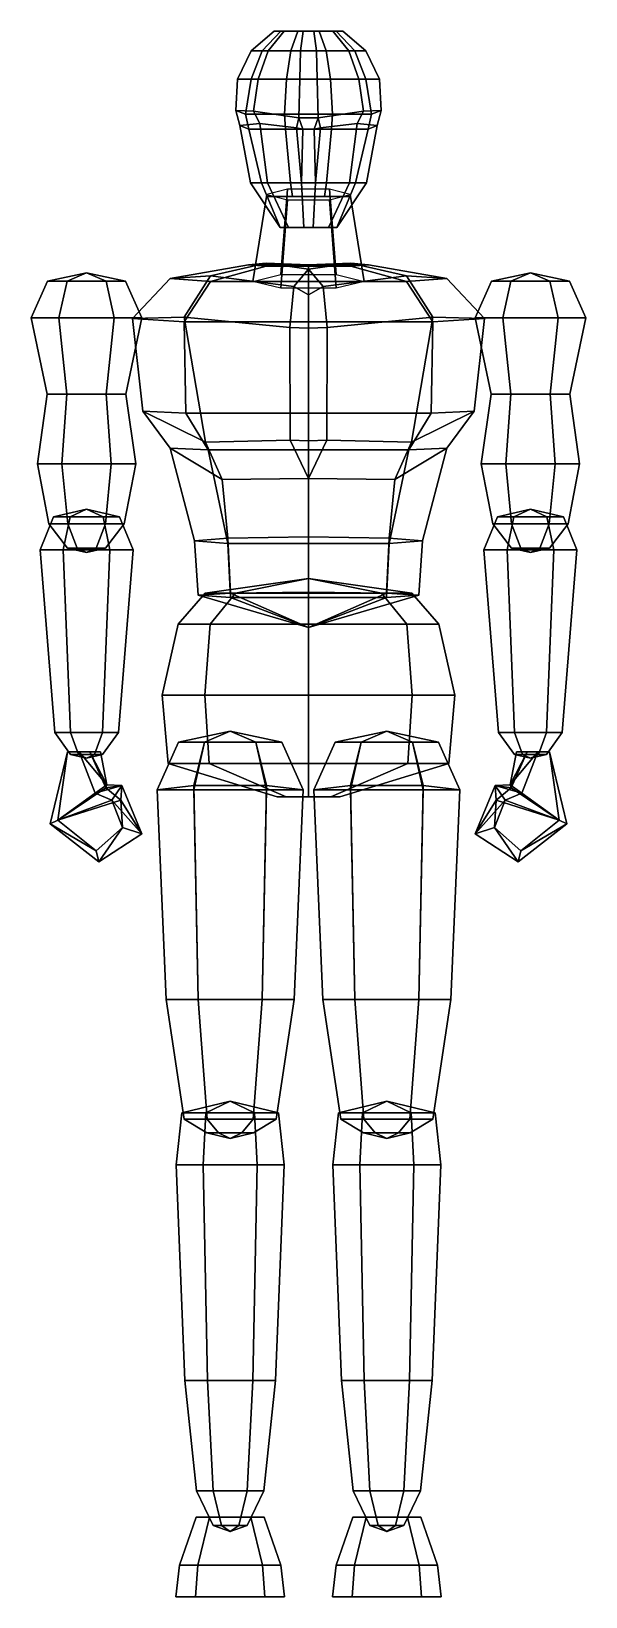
# Model space of a CAD drawing. Header units: metres. Extents: x -4.1 to 4.1, y -15.2 to 7.8.
import ezdxf

# ---------------------------------------------------------------- set-up
doc = ezdxf.new("R2010")
doc.units = ezdxf.units.M

msp = doc.modelspace()

# ---------------------------------------------------------------- linework, layer by layer
at = {"layer": 'Combined_Polyset_3'}
for points in [[(3.067669, -2.784787, 0.214142), (2.975338, -3.270659, 0.128485), (3.380209, -2.784787, -0.570153)], [(3.223172, -2.784787, 0.570153), (2.975338, -3.270659, 0.128485), (3.067669, -2.784787, 0.214142)], [(2.989149, -3.314965, 0.570153), (2.975338, -3.270659, 0.128485), (3.223172, -2.784787, 0.570153)], [(3.380209, -2.784787, -0.570153), (2.975338, -3.270659, 0.128485), (3.145138, -3.397065, -0.570153)], [(3.223172, -2.784787, 0.570153), (3.552229, -2.784787, 0.570153), (3.695463, -3.791253, 0.570153), (2.989149, -3.314965, 0.570153)], [(3.145138, -3.397065, -0.570153), (3.695463, -3.791253, -0.570153), (3.552229, -2.784787, -0.570153), (3.380209, -2.784787, -0.570153)], [(3.810403, -3.845945), (3.552229, -2.784787, -0.570153), (3.695463, -3.791253, -0.570153)], [(3.552229, -2.784787, -0.570153), (3.810403, -3.845945), (3.552229, -2.784787)], [(3.695463, -3.791253, 0.570153), (3.552229, -2.784787, 0.570153), (3.810403, -3.845945)], [(3.552229, -2.784787), (3.810403, -3.845945), (3.552229, -2.784787, 0.570153)], [(2.752792, -3.283774), (2.45505, -3.992519), (2.898109, -3.498805, -0.570153)], [(2.766749, -3.498805, 0.570153), (2.45505, -3.992519), (2.752792, -3.283774)], [(2.989149, -3.314965, 0.570153), (2.752792, -3.283774), (2.975338, -3.270659, 0.128485)], [(2.975338, -3.270659, 0.128485), (2.752792, -3.283774), (3.145138, -3.397065, -0.570153)], [(2.766749, -3.498805, 0.570153), (2.752792, -3.283774), (2.989149, -3.314965, 0.570153)], [(3.145138, -3.397065, -0.570153), (2.752792, -3.283774), (2.898109, -3.498805, -0.570153)], [(2.989149, -3.314965, 0.570153), (3.695463, -3.791253, 0.570153), (2.766749, -3.498805, 0.570153)], [(2.898109, -3.498805, -0.570153), (3.695463, -3.791253, -0.570153), (3.145138, -3.397065, -0.570153)], [(2.898109, -3.498805, -0.570153), (2.45505, -3.992519), (2.74047, -3.903032, -0.570153)], [(2.74047, -3.903032, 0.570153), (2.45505, -3.992519), (2.766749, -3.498805, 0.570153)], [(2.766749, -3.498805, 0.570153), (3.695463, -3.791253, 0.570153), (3.131837, -4.246665, 0.570153), (2.74047, -3.903032, 0.570153)], [(2.74047, -3.903032, -0.570153), (3.131837, -4.246665, -0.570153), (3.695463, -3.791253, -0.570153), (2.898109, -3.498805, -0.570153)], [(2.45505, -3.992519), (3.093331, -4.405866), (2.74047, -3.903032, -0.570153)], [(2.74047, -3.903032, 0.570153), (3.093331, -4.405866), (2.45505, -3.992519)], [(2.74047, -3.903032, -0.570153), (3.093331, -4.405866), (3.131837, -4.246665, -0.570153)], [(3.131837, -4.246665, 0.570153), (3.093331, -4.405866), (2.74047, -3.903032, 0.570153)], [(3.093331, -4.405866), (3.810403, -3.845945), (3.131837, -4.246665, -0.570153)], [(3.131837, -4.246665, 0.570153), (3.810403, -3.845945), (3.093331, -4.405866)], [(3.695463, -3.791253, 0.570153), (3.810403, -3.845945), (3.131837, -4.246665, 0.570153)], [(3.131837, -4.246665, -0.570153), (3.810403, -3.845945), (3.695463, -3.791253, -0.570153)]]:
    msp.add_3dface(points, dxfattribs=at)
at = {"layer": 'Combined_Polyset_5'}
for points in [[(-0.357317, 7.831259, 0.550503), (-0.596667, 7.543066, 0.752311), (-0.843616, 7.543066, 0.287052), (-0.505203, 7.831259, 0.237625)], [(-0.505203, 7.831259, 0.237625), (-0.843616, 7.543066, 0.287052), (-0.682499, 7.543066, -0.514927), (-0.408718, 7.831259, -0.301691)], [(-0.408718, 7.831259, -0.301691), (-0.682499, 7.543066, -0.514927), (-0.260692, 7.543066, -0.838714), (-0.156116, 7.831259, -0.519431)], [(-0.080975, 7.831259, 0.80308), (-0.119725, 7.543066, 1.127901), (-0.596667, 7.543066, 0.752311), (-0.357317, 7.831259, 0.550503)], [(-0.505203, 7.831259, 0.237625), (0.505203, 7.831259, 0.237625), (0.357317, 7.831259, 0.550503), (-0.357317, 7.831259, 0.550503)], [(-0.408718, 7.831259, -0.301691), (0.408718, 7.831259, -0.301691), (0.505203, 7.831259, 0.237625), (-0.505203, 7.831259, 0.237625)], [(-0.408718, 7.831259, -0.301691), (-0.156116, 7.831259, -0.519431), (0.156116, 7.831259, -0.519431), (0.408718, 7.831259, -0.301691)], [(-0.357317, 7.831259, 0.550503), (0.357317, 7.831259, 0.550503), (0.080975, 7.831259, 0.80308), (-0.080975, 7.831259, 0.80308)], [(-0.156116, 7.831259, -0.519431), (-0.260692, 7.543066, -0.838714), (0.260692, 7.543066, -0.838714), (0.156116, 7.831259, -0.519431)], [(0.080975, 7.831259, 0.80308), (0.119725, 7.543066, 1.127901), (-0.119725, 7.543066, 1.127901), (-0.080975, 7.831259, 0.80308)], [(0.357317, 7.831259, 0.550503), (0.596667, 7.543066, 0.752311), (0.119725, 7.543066, 1.127901), (0.080975, 7.831259, 0.80308)], [(0.156116, 7.831259, -0.519431), (0.260692, 7.543066, -0.838714), (0.682499, 7.543066, -0.514927), (0.408718, 7.831259, -0.301691)], [(0.505203, 7.831259, 0.237625), (0.843616, 7.543066, 0.287052), (0.596667, 7.543066, 0.752311), (0.357317, 7.831259, 0.550503)], [(0.408718, 7.831259, -0.301691), (0.682499, 7.543066, -0.514927), (0.843616, 7.543066, 0.287052), (0.505203, 7.831259, 0.237625)], [(-0.596667, 7.543066, 0.752311), (-0.740268, 7.128165, 0.867774), (-1.04665, 7.128165, 0.320944), (-0.843616, 7.543066, 0.287052)], [(-0.843616, 7.543066, 0.287052), (-1.04665, 7.128165, 0.320944), (-0.846757, 7.128165, -0.621641), (-0.682499, 7.543066, -0.514927)], [(-0.682499, 7.543066, -0.514927), (-0.846757, 7.128165, -0.621641), (-0.323433, 7.128165, -1.002196), (-0.260692, 7.543066, -0.838714)], [(-0.119725, 7.543066, 1.127901), (-0.128285, 7.128165, 1.309214), (-0.740268, 7.128165, 0.867774), (-0.596667, 7.543066, 0.752311)], [(-0.260692, 7.543066, -0.838714), (-0.323433, 7.128165, -1.002196), (0.323433, 7.128165, -1.002196), (0.260692, 7.543066, -0.838714)], [(0.119725, 7.543066, 1.127901), (0.128285, 7.128165, 1.309214), (-0.128285, 7.128165, 1.309214), (-0.119725, 7.543066, 1.127901)], [(0.596667, 7.543066, 0.752311), (0.740268, 7.128165, 0.867774), (0.128285, 7.128165, 1.309214), (0.119725, 7.543066, 1.127901)], [(0.260692, 7.543066, -0.838714), (0.323433, 7.128165, -1.002196), (0.846757, 7.128165, -0.621641), (0.682499, 7.543066, -0.514927)], [(0.843616, 7.543066, 0.287052), (1.04665, 7.128165, 0.320944), (0.740268, 7.128165, 0.867774), (0.596667, 7.543066, 0.752311)], [(0.682499, 7.543066, -0.514927), (0.846757, 7.128165, -0.621641), (1.04665, 7.128165, 0.320944), (0.843616, 7.543066, 0.287052)], [(-0.740268, 7.128165, 0.867774), (-0.810905, 6.652406, 0.867774), (-1.072979, 6.664079, 0.320944), (-1.04665, 7.128165, 0.320944)], [(-1.04665, 7.128165, 0.320944), (-1.072979, 6.664079, 0.320944), (-0.927555, 6.61064, -0.621641), (-0.846757, 7.128165, -0.621641)], [(-0.846757, 7.128165, -0.621641), (-0.927555, 6.61064, -0.621641), (-0.354295, 6.61064, -1.002196), (-0.323433, 7.128165, -1.002196)], [(-0.128285, 7.128165, 1.309214), (-0.140526, 6.554951, 1.309214), (-0.810905, 6.652406, 0.867774), (-0.740268, 7.128165, 0.867774)], [(-0.323433, 7.128165, -1.002196), (-0.354295, 6.61064, -1.002196), (0.354295, 6.61064, -1.002196), (0.323433, 7.128165, -1.002196)], [(0.128285, 7.128165, 1.309214), (0.140526, 6.554951, 1.309214), (-0.140526, 6.554951, 1.309214), (-0.128285, 7.128165, 1.309214)], [(0.740268, 7.128165, 0.867774), (0.810905, 6.652406, 0.867774), (0.140526, 6.554951, 1.309214), (0.128285, 7.128165, 1.309214)], [(0.323433, 7.128165, -1.002196), (0.354295, 6.61064, -1.002196), (0.927555, 6.61064, -0.621641), (0.846757, 7.128165, -0.621641)], [(1.04665, 7.128165, 0.320944), (1.072979, 6.664079, 0.320944), (0.810905, 6.652406, 0.867774), (0.740268, 7.128165, 0.867774)], [(0.846757, 7.128165, -0.621641), (0.927555, 6.61064, -0.621641), (1.072979, 6.664079, 0.320944), (1.04665, 7.128165, 0.320944)], [(-0.810905, 6.652406, 0.867774), (-0.717733, 6.474648, 0.785706), (-1.014788, 6.444555, 0.301706), (-1.072979, 6.664079, 0.320944)], [(-1.072979, 6.664079, 0.320944), (-1.014788, 6.444555, 0.301706), (-0.882163, 6.391116, -0.621289), (-0.927555, 6.61064, -0.621641)], [(-0.717733, 6.474648, 0.785706), (-0.604353, 5.600919, 0.785706), (-0.854483, 5.600919, 0.301706), (-1.014788, 6.444555, 0.301706)], [(-0.927555, 6.61064, -0.621641), (-0.882163, 6.391116, -0.621289), (-0.336956, 6.391116, -0.898533), (-0.354295, 6.61064, -1.002196)], [(-0.140526, 6.554951, 1.309214), (-0.179148, 6.40966, 1.162), (-0.717733, 6.474648, 0.785706), (-0.810905, 6.652406, 0.867774)], [(-0.179148, 6.40966, 1.162), (-0.104732, 5.600919, 1.176426), (-0.604353, 5.600919, 0.785706), (-0.717733, 6.474648, 0.785706)], [(-0.354295, 6.61064, -1.002196), (-0.336956, 6.391116, -0.898533), (0.336956, 6.391116, -0.898533), (0.354295, 6.61064, -1.002196)], [(-0.140526, 6.554951, 1.309214), (-0.081133, 6.391116, 1.31893), (-0.179148, 6.40966, 1.162)], [(0.140526, 6.554951, 1.309214), (0.081133, 6.391116, 1.31893), (-0.081133, 6.391116, 1.31893), (-0.140526, 6.554951, 1.309214)], [(0.179151, 6.409675, 1.162007), (0.081133, 6.391116, 1.31893), (0.140526, 6.554951, 1.309214)], [(0.179151, 6.409675, 1.162007), (0.717733, 6.474648, 0.785706), (0.604353, 5.600919, 0.785706), (0.104732, 5.600919, 1.176426)], [(0.810905, 6.652406, 0.867774), (0.717733, 6.474648, 0.785706), (0.179151, 6.409675, 1.162007), (0.140526, 6.554951, 1.309214)], [(0.354295, 6.61064, -1.002196), (0.336956, 6.391116, -0.898533), (0.882163, 6.391116, -0.621289), (0.927555, 6.61064, -0.621641)], [(1.014788, 6.444555, 0.301706), (0.854483, 5.600919, 0.301706), (0.604353, 5.600919, 0.785706), (0.717733, 6.474648, 0.785706)], [(1.072979, 6.664079, 0.320944), (1.014788, 6.444555, 0.301706), (0.717733, 6.474648, 0.785706), (0.810905, 6.652406, 0.867774)], [(0.927555, 6.61064, -0.621641), (0.882163, 6.391116, -0.621289), (1.014788, 6.444555, 0.301706), (1.072979, 6.664079, 0.320944)], [(-1.014788, 6.444555, 0.301706), (-0.854483, 5.600919, 0.301706), (-0.691291, 5.600919, -0.423268), (-0.882163, 6.391116, -0.621289)], [(-0.882163, 6.391116, -0.621289), (-0.691291, 5.600919, -0.423268), (-0.26405, 5.600919, -0.629656), (-0.336956, 6.391116, -0.898533)], [(-0.336956, 6.391116, -0.898533), (-0.26405, 5.600919, -0.629656), (0.26405, 5.600919, -0.629656), (0.336956, 6.391116, -0.898533)], [(-0.179148, 6.40966, 1.162), (-0.081133, 6.391116, 1.31893), (-0.104732, 5.600919, 1.176426)], [(-0.104732, 5.600919, 1.62175), (-0.104732, 5.600919, 1.176426), (-0.081133, 6.391116, 1.31893)], [(-0.104732, 5.600919, 1.62175), (-0.081133, 6.391116, 1.31893), (0.081133, 6.391116, 1.31893), (0.104732, 5.600919, 1.62175)], [(0.179151, 6.409675, 1.162007), (0.104732, 5.600919, 1.176426), (0.081133, 6.391116, 1.31893)], [(0.104732, 5.600919, 1.176426), (0.104732, 5.600919, 1.62175), (0.081133, 6.391116, 1.31893)], [(0.336956, 6.391116, -0.898533), (0.26405, 5.600919, -0.629656), (0.691291, 5.600919, -0.423268), (0.882163, 6.391116, -0.621289)], [(0.882163, 6.391116, -0.621289), (0.691291, 5.600919, -0.423268), (0.854483, 5.600919, 0.301706), (1.014788, 6.444555, 0.301706)], [(-0.604353, 5.600919, 0.785706), (-0.296139, 4.94077, 0.772899), (-0.418704, 4.94077, 0.305612), (-0.854483, 5.600919, 0.301706)], [(-0.854483, 5.600919, 0.301706), (-0.418704, 4.94077, 0.305612), (-0.611899, 5.397409, -0.35427), (-0.691291, 5.600919, -0.423268)], [(-0.691291, 5.600919, -0.423268), (-0.611899, 5.397409, -0.35427), (-0.233725, 5.397409, -0.503675), (-0.26405, 5.600919, -0.629656)], [(-0.104732, 5.600919, 1.176426), (-0.067111, 4.94077, 1.064113), (-0.296139, 4.94077, 0.772899), (-0.604353, 5.600919, 0.785706)], [(-0.26405, 5.600919, -0.629656), (-0.233725, 5.397409, -0.503675), (0.233725, 5.397409, -0.503675), (0.26405, 5.600919, -0.629656)], [(-0.104732, 5.600919, 1.62175), (0.104732, 5.600919, 1.62175), (0.104732, 5.600919, 1.176426), (-0.104732, 5.600919, 1.176426)], [(0.104732, 5.600919, 1.176426), (0.067111, 4.94077, 1.064113), (-0.067111, 4.94077, 1.064113), (-0.104732, 5.600919, 1.176426)], [(0.604353, 5.600919, 0.785706), (0.296139, 4.94077, 0.772899), (0.067111, 4.94077, 1.064113), (0.104732, 5.600919, 1.176426)], [(0.26405, 5.600919, -0.629656), (0.233725, 5.397409, -0.503675), (0.611899, 5.397409, -0.35427), (0.691291, 5.600919, -0.423268)], [(0.854483, 5.600919, 0.301706), (0.418704, 4.94077, 0.305612), (0.296139, 4.94077, 0.772899), (0.604353, 5.600919, 0.785706)], [(0.691291, 5.600919, -0.423268), (0.611899, 5.397409, -0.35427), (0.418704, 4.94077, 0.305612), (0.854483, 5.600919, 0.301706)], [(-0.418704, 4.94077, 0.305612), (0.418704, 4.94077, 0.305612), (0.611899, 5.397409, -0.35427), (-0.611899, 5.397409, -0.35427)], [(-0.611899, 5.397409, -0.35427), (0.611899, 5.397409, -0.35427), (0.233725, 5.397409, -0.503675), (-0.233725, 5.397409, -0.503675)], [(-0.296139, 4.94077, 0.772899), (0.296139, 4.94077, 0.772899), (0.418704, 4.94077, 0.305612), (-0.418704, 4.94077, 0.305612)], [(-0.067111, 4.94077, 1.064113), (0.067111, 4.94077, 1.064113), (0.296139, 4.94077, 0.772899), (-0.296139, 4.94077, 0.772899)]]:
    msp.add_3dface(points, dxfattribs=at)
at = {"layer": 'Combined_Polyset_6'}
for points in [[(-3.695434, -3.791253, -0.570153), (-3.5522, -2.784787, -0.570153), (-3.810374, -3.845945)], [(-3.5522, -2.784787), (-3.810374, -3.845945), (-3.5522, -2.784787, -0.570153)], [(-3.810374, -3.845945), (-3.5522, -2.784787, 0.570153), (-3.695434, -3.791253, 0.570153)], [(-3.5522, -2.784787, 0.570153), (-3.810374, -3.845945), (-3.5522, -2.784787)], [(-2.98912, -3.314965, 0.570153), (-3.695434, -3.791253, 0.570153), (-3.5522, -2.784787, 0.570153), (-3.223143, -2.784787, 0.570153)], [(-3.38018, -2.784787, -0.570153), (-3.5522, -2.784787, -0.570153), (-3.695434, -3.791253, -0.570153), (-3.145109, -3.397065, -0.570153)], [(-3.38018, -2.784787, -0.570153), (-2.975309, -3.270659, 0.128485), (-3.067639, -2.784787, 0.214142)], [(-3.145109, -3.397065, -0.570153), (-2.975309, -3.270659, 0.128485), (-3.38018, -2.784787, -0.570153)], [(-3.067639, -2.784787, 0.214142), (-2.975309, -3.270659, 0.128485), (-3.223143, -2.784787, 0.570153)], [(-3.223143, -2.784787, 0.570153), (-2.975309, -3.270659, 0.128485), (-2.98912, -3.314965, 0.570153)], [(-2.76672, -3.498805, 0.570153), (-3.695434, -3.791253, 0.570153), (-2.98912, -3.314965, 0.570153)], [(-3.145109, -3.397065, -0.570153), (-3.695434, -3.791253, -0.570153), (-2.89808, -3.498805, -0.570153)], [(-3.145109, -3.397065, -0.570153), (-2.752763, -3.283774), (-2.975309, -3.270659, 0.128485)], [(-2.89808, -3.498805, -0.570153), (-2.752763, -3.283774), (-3.145109, -3.397065, -0.570153)], [(-2.975309, -3.270659, 0.128485), (-2.752763, -3.283774), (-2.98912, -3.314965, 0.570153)], [(-2.98912, -3.314965, 0.570153), (-2.752763, -3.283774), (-2.76672, -3.498805, 0.570153)], [(-2.89808, -3.498805, -0.570153), (-2.455022, -3.992519), (-2.752763, -3.283774)], [(-2.752763, -3.283774), (-2.455022, -3.992519), (-2.76672, -3.498805, 0.570153)], [(-2.740441, -3.903032, 0.570153), (-3.131808, -4.246665, 0.570153), (-3.695434, -3.791253, 0.570153), (-2.76672, -3.498805, 0.570153)], [(-2.89808, -3.498805, -0.570153), (-3.695434, -3.791253, -0.570153), (-3.131808, -4.246665, -0.570153), (-2.740441, -3.903032, -0.570153)], [(-2.740441, -3.903032, -0.570153), (-2.455022, -3.992519), (-2.89808, -3.498805, -0.570153)], [(-2.76672, -3.498805, 0.570153), (-2.455022, -3.992519), (-2.740441, -3.903032, 0.570153)], [(-3.131808, -4.246665, 0.570153), (-3.810374, -3.845945), (-3.695434, -3.791253, 0.570153)], [(-3.695434, -3.791253, -0.570153), (-3.810374, -3.845945), (-3.131808, -4.246665, -0.570153)], [(-3.131808, -4.246665, -0.570153), (-3.810374, -3.845945), (-3.093302, -4.405866)], [(-3.093302, -4.405866), (-3.810374, -3.845945), (-3.131808, -4.246665, 0.570153)], [(-3.131808, -4.246665, -0.570153), (-3.093302, -4.405866), (-2.740441, -3.903032, -0.570153)], [(-2.740441, -3.903032, 0.570153), (-3.093302, -4.405866), (-3.131808, -4.246665, 0.570153)], [(-2.740441, -3.903032, -0.570153), (-3.093302, -4.405866), (-2.455022, -3.992519)], [(-2.455022, -3.992519), (-3.093302, -4.405866), (-2.740441, -3.903032, 0.570153)]]:
    msp.add_3dface(points, dxfattribs=at)
at = {"layer": 'revolve_10'}
for points in [[(1.155005, -2.481818), (0.774837, -2.64082, 0.609552), (0.394669, -2.64082)], [(1.155005, -2.481818), (0.394669, -2.64082), (0.774837, -2.64082, -0.609552)], [(1.155005, -2.481818), (1.535173, -2.64082, 0.609552), (0.774837, -2.64082, 0.609552)], [(1.155005, -2.481818), (0.774837, -2.64082, -0.609552), (1.535173, -2.64082, -0.609552)], [(1.155005, -2.481818), (1.91534, -2.64082), (1.535173, -2.64082, 0.609552)], [(1.155005, -2.481818), (1.535173, -2.64082, -0.609552), (1.91534, -2.64082)], [(0.394669, -2.64082), (0.774837, -2.64082, 0.609552), (0.617366, -3.344669, 0.862036), (0.079728, -3.344669)], [(0.774837, -2.64082, -0.609552), (0.394669, -2.64082), (0.079728, -3.344669), (0.617366, -3.281493, -1.328774)], [(0.774837, -2.64082, 0.609552), (1.535173, -2.64082, 0.609552), (1.692643, -3.344669, 0.862036), (0.617366, -3.344669, 0.862036)], [(1.535173, -2.64082, -0.609552), (0.774837, -2.64082, -0.609552), (0.617366, -3.281493, -1.328774), (1.692643, -3.281493, -1.328774)], [(1.535173, -2.64082, 0.609552), (1.91534, -2.64082), (2.230282, -3.344669), (1.692643, -3.344669, 0.862036)], [(1.91534, -2.64082), (1.535173, -2.64082, -0.609552), (1.692643, -3.281493, -1.328774), (2.230282, -3.344669)], [(0.617366, -3.281493, -1.328774), (0.079728, -3.344669), (0.212503, -6.43517), (0.683754, -6.43517, -1.000927)], [(0.079728, -3.344669), (0.617366, -3.344669, 0.862036), (0.683754, -6.43517, 0.767558), (0.212503, -6.43517)], [(1.692643, -3.281493, -1.328774), (0.617366, -3.281493, -1.328774), (0.683754, -6.43517, -1.000927), (1.626256, -6.43517, -1.000927)], [(0.617366, -3.344669, 0.862036), (1.692643, -3.344669, 0.862036), (1.626256, -6.43517, 0.767558), (0.683754, -6.43517, 0.767558)], [(2.230282, -3.344669), (1.692643, -3.281493, -1.328774), (1.626256, -6.43517, -1.000927), (2.097506, -6.43517)], [(1.692643, -3.344669, 0.862036), (2.230282, -3.344669), (2.097506, -6.43517), (1.626256, -6.43517, 0.767558)], [(0.212503, -6.43517), (0.683754, -6.43517, 0.767558), (0.815325, -8.199119, 0.588343), (0.475644, -8.199119)], [(0.683754, -6.43517, -1.000927), (0.212503, -6.43517), (0.475644, -8.199119), (0.815325, -8.199119, -0.588343)], [(0.683754, -6.43517, 0.767558), (1.626256, -6.43517, 0.767558), (1.494685, -8.199119, 0.588343), (0.815325, -8.199119, 0.588343)], [(1.626256, -6.43517, -1.000927), (0.683754, -6.43517, -1.000927), (0.815325, -8.199119, -0.588343), (1.494685, -8.199119, -0.588343)], [(1.626256, -6.43517, 0.767558), (2.097506, -6.43517), (1.834365, -8.199119), (1.494685, -8.199119, 0.588343)], [(2.097506, -6.43517), (1.626256, -6.43517, -1.000927), (1.494685, -8.199119, -0.588343), (1.834365, -8.199119)], [(0.475644, -8.199119), (0.815325, -8.199119, 0.588343), (0.98351, -8.399025, 0.297038), (0.812015, -8.399025)], [(0.815325, -8.199119, -0.588343), (0.475644, -8.199119), (0.812015, -8.399025), (0.98351, -8.399025, -0.297038)], [(0.815325, -8.199119, 0.588343), (1.494685, -8.199119, 0.588343), (1.3265, -8.399025, 0.297038), (0.98351, -8.399025, 0.297038)], [(1.494685, -8.199119, -0.588343), (0.815325, -8.199119, -0.588343), (0.98351, -8.399025, -0.297038), (1.3265, -8.399025, -0.297038)], [(1.494685, -8.199119, 0.588343), (1.834365, -8.199119), (1.497995, -8.399025), (1.3265, -8.399025, 0.297038)], [(1.834365, -8.199119), (1.494685, -8.199119, -0.588343), (1.3265, -8.399025, -0.297038), (1.497995, -8.399025)], [(0.812015, -8.399025), (0.98351, -8.399025, 0.297038), (1.155005, -8.482314)], [(0.98351, -8.399025, -0.297038), (0.812015, -8.399025), (1.155005, -8.482314)], [(1.3265, -8.399025, -0.297038), (0.98351, -8.399025, -0.297038), (1.155005, -8.482314)], [(0.98351, -8.399025, 0.297038), (1.3265, -8.399025, 0.297038), (1.155005, -8.482314)], [(1.3265, -8.399025, 0.297038), (1.497995, -8.399025), (1.155005, -8.482314)], [(1.497995, -8.399025), (1.3265, -8.399025, -0.297038), (1.155005, -8.482314)]]:
    msp.add_3dface(points, dxfattribs=at)
at = {"layer": 'revolve_13'}
for points in [[(3.272513, 0.787999), (3.029859, 0.678366, 0.42029), (2.787204, 0.678366)], [(3.272513, 0.787999), (2.787204, 0.678366), (3.029859, 0.678366, -0.42029)], [(3.272513, 0.787999), (3.515168, 0.678366, 0.42029), (3.029859, 0.678366, 0.42029)], [(3.272513, 0.787999), (3.029859, 0.678366, -0.42029), (3.515168, 0.678366, -0.42029)], [(3.272513, 0.787999), (3.757823, 0.678366), (3.515168, 0.678366, 0.42029)], [(3.272513, 0.787999), (3.515168, 0.678366, -0.42029), (3.757823, 0.678366)], [(2.787204, 0.678366), (3.029859, 0.678366, 0.42029), (2.929348, 0.193057, 0.59438), (2.586182, 0.193057)], [(3.029859, 0.678366, -0.42029), (2.787204, 0.678366), (2.586182, 0.193057), (2.929348, 0.193057, -0.59438)], [(3.029859, 0.678366, 0.42029), (3.515168, 0.678366, 0.42029), (3.615679, 0.193057, 0.59438), (2.929348, 0.193057, 0.59438)], [(3.515168, 0.678366, -0.42029), (3.029859, 0.678366, -0.42029), (2.929348, 0.193057, -0.59438), (3.615679, 0.193057, -0.59438)], [(3.515168, 0.678366, 0.42029), (3.757823, 0.678366), (3.958845, 0.193057), (3.615679, 0.193057, 0.59438)], [(3.757823, 0.678366), (3.515168, 0.678366, -0.42029), (3.615679, 0.193057, -0.59438), (3.958845, 0.193057)], [(2.586182, 0.193057), (2.929348, 0.193057, 0.59438), (3.038124, -2.500379, 0.405975), (2.803734, -2.500379)], [(2.929348, 0.193057, -0.59438), (2.586182, 0.193057), (2.803734, -2.500379), (3.038124, -2.500379, -0.405975)], [(2.929348, 0.193057, 0.59438), (3.615679, 0.193057, 0.59438), (3.506903, -2.500379, 0.405975), (3.038124, -2.500379, 0.405975)], [(3.615679, 0.193057, -0.59438), (2.929348, 0.193057, -0.59438), (3.038124, -2.500379, -0.405975), (3.506903, -2.500379, -0.405975)], [(3.615679, 0.193057, 0.59438), (3.958845, 0.193057), (3.741293, -2.500379), (3.506903, -2.500379, 0.405975)], [(3.958845, 0.193057), (3.615679, 0.193057, -0.59438), (3.506903, -2.500379, -0.405975), (3.741293, -2.500379)], [(2.803734, -2.500379), (3.038124, -2.500379, 0.405975), (3.154176, -2.82318, 0.204966), (3.03584, -2.82318)], [(3.038124, -2.500379, -0.405975), (2.803734, -2.500379), (3.03584, -2.82318), (3.154176, -2.82318, -0.204966)], [(3.506903, -2.500379, -0.405975), (3.038124, -2.500379, -0.405975), (3.154176, -2.82318, -0.204966), (3.39085, -2.82318, -0.204966)], [(3.038124, -2.500379, 0.405975), (3.506903, -2.500379, 0.405975), (3.39085, -2.82318, 0.204966), (3.154176, -2.82318, 0.204966)], [(3.506903, -2.500379, 0.405975), (3.741293, -2.500379), (3.509187, -2.82318), (3.39085, -2.82318, 0.204966)], [(3.741293, -2.500379), (3.506903, -2.500379, -0.405975), (3.39085, -2.82318, -0.204966), (3.509187, -2.82318)], [(3.03584, -2.82318), (3.154176, -2.82318, 0.204966), (3.272513, -2.880652)], [(3.154176, -2.82318, -0.204966), (3.03584, -2.82318), (3.272513, -2.880652)], [(3.39085, -2.82318, -0.204966), (3.154176, -2.82318, -0.204966), (3.272513, -2.880652)], [(3.154176, -2.82318, 0.204966), (3.39085, -2.82318, 0.204966), (3.272513, -2.880652)], [(3.39085, -2.82318, 0.204966), (3.509187, -2.82318), (3.272513, -2.880652)], [(3.509187, -2.82318), (3.39085, -2.82318, -0.204966), (3.272513, -2.880652)]]:
    msp.add_3dface(points, dxfattribs=at)
at = {"layer": 'revolve_16'}
for points in [[(1.155005, -7.932285), (0.797846, -8.105196, 0.436887), (0.440686, -8.105196)], [(1.155005, -7.932285), (0.440686, -8.105196), (0.797846, -8.105196, -0.436887)], [(1.155005, -7.932285), (1.512164, -8.105196, 0.436887), (0.797846, -8.105196, 0.436887)], [(1.155005, -7.932285), (0.797846, -8.105196, -0.436887), (1.512164, -8.105196, -0.436887)], [(1.155005, -7.932285), (1.869323, -8.105196), (1.512164, -8.105196, 0.436887)], [(1.155005, -7.932285), (1.512164, -8.105196, -0.436887), (1.869323, -8.105196)], [(0.440686, -8.105196), (0.797846, -8.105196, 0.436887), (0.757496, -8.870619, 0.617852), (0.359988, -8.870619)], [(0.797846, -8.105196, -0.436887), (0.440686, -8.105196), (0.359988, -8.870619), (0.757496, -8.870619, -0.801444)], [(0.797846, -8.105196, 0.436887), (1.512164, -8.105196, 0.436887), (1.552513, -8.870619, 0.617852), (0.757496, -8.870619, 0.617852)], [(1.512164, -8.105196, -0.436887), (0.797846, -8.105196, -0.436887), (0.757496, -8.870619, -0.801444), (1.552513, -8.870619, -0.801444)], [(1.512164, -8.105196, 0.436887), (1.869323, -8.105196), (1.950022, -8.870619), (1.552513, -8.870619, 0.617852)], [(1.869323, -8.105196), (1.512164, -8.105196, -0.436887), (1.552513, -8.870619, -0.801444), (1.950022, -8.870619)], [(0.359988, -8.870619), (0.757496, -8.870619, 0.617852), (0.820718, -12.048273, 0.550136), (0.486431, -12.048273)], [(0.757496, -8.870619, -0.801444), (0.359988, -8.870619), (0.486431, -12.048273), (0.820718, -12.048273, -0.641932)], [(0.757496, -8.870619, 0.617852), (1.552513, -8.870619, 0.617852), (1.489292, -12.048273, 0.550136), (0.820718, -12.048273, 0.550136)], [(1.552513, -8.870619, -0.801444), (0.757496, -8.870619, -0.801444), (0.820718, -12.048273, -0.641932), (1.489292, -12.048273, -0.641932)], [(1.552513, -8.870619, 0.617852), (1.950022, -8.870619), (1.823578, -12.048273), (1.489292, -12.048273, 0.550136)], [(1.950022, -8.870619), (1.552513, -8.870619, -0.801444), (1.489292, -12.048273, -0.641932), (1.823578, -12.048273)], [(0.486431, -12.048273), (0.820718, -12.048273, 0.550136), (0.906687, -13.675198, 0.421687), (0.65837, -13.675198)], [(0.820718, -12.048273, -0.641932), (0.486431, -12.048273), (0.65837, -13.675198), (0.906687, -13.675198, -0.421687)], [(0.820718, -12.048273, 0.550136), (1.489292, -12.048273, 0.550136), (1.403322, -13.675198, 0.421687), (0.906687, -13.675198, 0.421687)], [(1.489292, -12.048273, -0.641932), (0.820718, -12.048273, -0.641932), (0.906687, -13.675198, -0.421687), (1.403322, -13.675198, -0.421687)], [(1.489292, -12.048273, 0.550136), (1.823578, -12.048273), (1.651639, -13.675198), (1.403322, -13.675198, 0.421687)], [(1.823578, -12.048273), (1.489292, -12.048273, -0.641932), (1.403322, -13.675198, -0.421687), (1.651639, -13.675198)], [(0.65837, -13.675198), (0.906687, -13.675198, 0.421687), (1.029636, -14.183929, 0.212898), (0.904268, -14.183929)], [(0.906687, -13.675198, -0.421687), (0.65837, -13.675198), (0.904268, -14.183929), (1.029636, -14.183929, -0.212898)], [(0.906687, -13.675198, 0.421687), (1.403322, -13.675198, 0.421687), (1.280373, -14.183929, 0.212898), (1.029636, -14.183929, 0.212898)], [(1.403322, -13.675198, -0.421687), (0.906687, -13.675198, -0.421687), (1.029636, -14.183929, -0.212898), (1.280373, -14.183929, -0.212898)], [(1.403322, -13.675198, 0.421687), (1.651639, -13.675198), (1.405742, -14.183929), (1.280373, -14.183929, 0.212898)], [(1.651639, -13.675198), (1.403322, -13.675198, -0.421687), (1.280373, -14.183929, -0.212898), (1.405742, -14.183929)], [(0.904268, -14.183929), (1.029636, -14.183929, 0.212898), (1.155005, -14.274506)], [(1.029636, -14.183929, -0.212898), (0.904268, -14.183929), (1.155005, -14.274506)], [(1.280373, -14.183929, -0.212898), (1.029636, -14.183929, -0.212898), (1.155005, -14.274506)], [(1.029636, -14.183929, 0.212898), (1.280373, -14.183929, 0.212898), (1.155005, -14.274506)], [(1.280373, -14.183929, 0.212898), (1.405742, -14.183929), (1.155005, -14.274506)], [(1.405742, -14.183929), (1.280373, -14.183929, -0.212898), (1.155005, -14.274506)]]:
    msp.add_3dface(points, dxfattribs=at)
at = {"layer": 'revolve_19'}
for points in [[(-1.521877, -0.44688), (-1.07613, -0.44688, 1.004834), (-1.449124, -0.906773, 1.128293), (-1.920239, -0.906773)], [(-1.07613, -0.44688, -0.684003), (-1.521877, -0.44688), (-1.920239, -0.906773), (-1.449124, -0.906773, -0.985702)], [(0, -0.232992), (-1.07613, -0.44688, 1.004834), (-1.521877, -0.44688)], [(0, -0.232992), (-1.521877, -0.44688), (-1.07613, -0.44688, -0.684003)], [(-1.07613, -0.44688, 1.004834), (1.07613, -0.44688, 1.004834), (1.449124, -0.906773, 1.128293), (-1.449124, -0.906773, 1.128293)], [(0, -0.44688, -0.880215), (-1.07613, -0.44688, -0.684003), (-1.449124, -0.906773, -0.985702), (0, -0.906773, -1.265118)], [(0, -0.232992), (1.07613, -0.44688, 1.004834), (-1.07613, -0.44688, 1.004834)], [(0, -0.232992), (-1.07613, -0.44688, -0.684003), (0, -0.44688, -0.880215)], [(0, -0.232992), (1.521877, -0.44688), (1.07613, -0.44688, 1.004834)], [(0, -0.232992), (0, -0.44688, -0.880215), (1.07613, -0.44688, -0.684003)], [(0, -0.232992), (1.07613, -0.44688, -0.684003), (1.521877, -0.44688)], [(1.07613, -0.44688, -0.684003), (0, -0.44688, -0.880215), (0, -0.906773, -1.265118), (1.449124, -0.906773, -0.985702)], [(1.07613, -0.44688, 1.004834), (1.521877, -0.44688), (1.920239, -0.906773), (1.449124, -0.906773, 1.128293)], [(1.521877, -0.44688), (1.07613, -0.44688, -0.684003), (1.449124, -0.906773, -0.985702), (1.920239, -0.906773)], [(-1.920239, -0.906773), (-1.449124, -0.906773, 1.128293), (-1.526937, -1.948639, 1.05676), (-2.159415, -1.948639)], [(-1.449124, -0.906773, -0.985702), (-1.920239, -0.906773), (-2.159415, -1.948639), (-1.526937, -1.948639, -1.163704)], [(-1.449124, -0.906773, 1.128293), (1.449124, -0.906773, 1.128293), (1.526937, -1.948639, 1.05676), (-1.526937, -1.948639, 1.05676)], [(0, -0.906773, -1.265118), (-1.449124, -0.906773, -0.985702), (-1.526937, -1.948639, -1.163704), (0, -1.948639, -1.549965)], [(1.449124, -0.906773, -0.985702), (0, -0.906773, -1.265118), (0, -1.948639, -1.549965), (1.526937, -1.948639, -1.163704)], [(1.449124, -0.906773, 1.128293), (1.920239, -0.906773), (2.159415, -1.948639), (1.526937, -1.948639, 1.05676)], [(1.920239, -0.906773), (1.449124, -0.906773, -0.985702), (1.526937, -1.948639, -1.163704), (2.159415, -1.948639)], [(-2.159415, -1.948639), (-1.526937, -1.948639, 1.05676), (-1.463618, -2.959198, 0.801194), (-2.069868, -2.959198)], [(-1.526937, -1.948639, -1.163704), (-2.159415, -1.948639), (-2.069868, -2.959198), (-1.463618, -2.959198, -1.086377)], [(-1.526937, -1.948639, 1.05676), (1.526937, -1.948639, 1.05676), (1.463618, -2.959198, 0.801194), (-1.463618, -2.959198, 0.801194)], [(0, -1.948639, -1.549965), (-1.526937, -1.948639, -1.163704), (-1.463618, -2.959198, -1.086377), (0, -2.959198, -1.47119)], [(1.526937, -1.948639, -1.163704), (0, -1.948639, -1.549965), (0, -2.959198, -1.47119), (1.463618, -2.959198, -1.086377)], [(1.526937, -1.948639, 1.05676), (2.159415, -1.948639), (2.069868, -2.959198), (1.463618, -2.959198, 0.801194)], [(2.159415, -1.948639), (1.526937, -1.948639, -1.163704), (1.463618, -2.959198, -1.086377), (2.069868, -2.959198)], [(-2.069868, -2.959198), (-1.463618, -2.959198, 0.801194), (-0.327487, -3.44688, 0.299794), (-0.463136, -3.44688)], [(-1.463618, -2.959198, -1.086377), (-2.069868, -2.959198), (-0.463136, -3.44688), (-0.327487, -3.44688, -0.299794)], [(-1.463618, -2.959198, 0.801194), (1.463618, -2.959198, 0.801194), (0.327487, -3.44688, 0.299794), (-0.327487, -3.44688, 0.299794)], [(0, -2.959198, -1.47119), (-1.463618, -2.959198, -1.086377), (-0.327487, -3.44688, -0.299794), (0, -3.44688, -0.423973)], [(1.463618, -2.959198, -1.086377), (0, -2.959198, -1.47119), (0, -3.44688, -0.423973), (0.327487, -3.44688, -0.299794)], [(1.463618, -2.959198, 0.801194), (2.069868, -2.959198), (0.463136, -3.44688), (0.327487, -3.44688, 0.299794)], [(2.069868, -2.959198), (1.463618, -2.959198, -1.086377), (0.327487, -3.44688, -0.299794), (0.463136, -3.44688)], [(-0.327487, -3.44688, -0.299794), (-0.463136, -3.44688), (0, -3.44688)], [(-0.463136, -3.44688), (-0.327487, -3.44688, 0.299794), (0, -3.44688)], [(0, -3.44688, -0.423973), (-0.327487, -3.44688, -0.299794), (0, -3.44688)], [(-0.327487, -3.44688, 0.299794), (0.327487, -3.44688, 0.299794), (0, -3.44688)], [(0.327487, -3.44688, -0.299794), (0, -3.44688, -0.423973), (0, -3.44688)], [(0.463136, -3.44688), (0.327487, -3.44688, -0.299794), (0, -3.44688)], [(0.327487, -3.44688, 0.299794), (0.463136, -3.44688), (0, -3.44688)]]:
    msp.add_3dface(points, dxfattribs=at)
at = {"layer": 'revolve_20'}
for points in [[(0.655084, -14.06491), (0.850587, -14.06491, 0.505277), (0.676903, -14.772454, 1.987641), (0.407556, -14.772454)], [(0.850587, -14.06491, -0.505277), (0.655084, -14.06491), (0.407556, -14.772454), (0.676903, -14.772454, -0.843844)], [(1.654925, -14.06491), (1.459422, -14.06491, 0.505277), (0.850587, -14.06491, 0.505277), (0.655084, -14.06491)], [(0.655084, -14.06491), (0.850587, -14.06491, -0.505277), (1.459422, -14.06491, -0.505277), (1.654925, -14.06491)], [(0.850587, -14.06491, 0.505277), (1.459422, -14.06491, 0.505277), (1.633107, -14.772454, 1.987641), (0.676903, -14.772454, 1.987641)], [(1.459422, -14.06491, -0.505277), (0.850587, -14.06491, -0.505277), (0.676903, -14.772454, -0.843844), (1.633107, -14.772454, -0.843844)], [(1.459422, -14.06491, 0.505277), (1.654925, -14.06491), (1.902454, -14.772454), (1.633107, -14.772454, 1.987641)], [(1.654925, -14.06491), (1.459422, -14.06491, -0.505277), (1.633107, -14.772454, -0.843844), (1.902454, -14.772454)], [(0.407556, -14.772454), (0.676903, -14.772454, 1.987641), (0.643436, -15.234646, 2.063894), (0.355235, -15.234646)], [(0.676903, -14.772454, -0.843844), (0.407556, -14.772454), (0.355235, -15.234646), (0.643436, -15.234646, -0.843844)], [(1.633107, -14.772454, -0.843844), (0.676903, -14.772454, -0.843844), (0.643436, -15.234646, -0.843844), (1.666573, -15.234646, -0.843844)], [(0.676903, -14.772454, 1.987641), (1.633107, -14.772454, 1.987641), (1.666573, -15.234646, 2.063894), (0.643436, -15.234646, 2.063894)], [(1.902454, -14.772454), (1.633107, -14.772454, -0.843844), (1.666573, -15.234646, -0.843844), (1.954774, -15.234646)], [(1.633107, -14.772454, 1.987641), (1.902454, -14.772454), (1.954774, -15.234646), (1.666573, -15.234646, 2.063894)], [(0.355235, -15.234646), (0.643436, -15.234646, 2.063894), (1.666573, -15.234646, 2.063894), (1.954774, -15.234646)], [(1.954774, -15.234646), (1.666573, -15.234646, -0.843844), (0.643436, -15.234646, -0.843844), (0.355235, -15.234646)]]:
    msp.add_3dface(points, dxfattribs=at)
at = {"layer": 'revolve_23'}
for points in [[(-1.155, -2.481818), (-1.535168, -2.64082, 0.609552), (-1.915336, -2.64082)], [(-1.155, -2.481818), (-1.915336, -2.64082), (-1.535168, -2.64082, -0.609552)], [(-1.155, -2.481818), (-0.774832, -2.64082, 0.609552), (-1.535168, -2.64082, 0.609552)], [(-1.155, -2.481818), (-1.535168, -2.64082, -0.609552), (-0.774832, -2.64082, -0.609552)], [(-1.155, -2.481818), (-0.394664, -2.64082), (-0.774832, -2.64082, 0.609552)], [(-1.155, -2.481818), (-0.774832, -2.64082, -0.609552), (-0.394664, -2.64082)], [(-1.915336, -2.64082), (-1.535168, -2.64082, 0.609552), (-1.692639, -3.344669, 0.862036), (-2.230277, -3.344669)], [(-1.535168, -2.64082, -0.609552), (-1.915336, -2.64082), (-2.230277, -3.344669), (-1.692639, -3.281493, -1.328774)], [(-1.535168, -2.64082, 0.609552), (-0.774832, -2.64082, 0.609552), (-0.617362, -3.344669, 0.862036), (-1.692639, -3.344669, 0.862036)], [(-0.774832, -2.64082, -0.609552), (-1.535168, -2.64082, -0.609552), (-1.692639, -3.281493, -1.328774), (-0.617362, -3.281493, -1.328774)], [(-0.774832, -2.64082, 0.609552), (-0.394664, -2.64082), (-0.079723, -3.344669), (-0.617362, -3.344669, 0.862036)], [(-0.394664, -2.64082), (-0.774832, -2.64082, -0.609552), (-0.617362, -3.281493, -1.328774), (-0.079723, -3.344669)], [(-1.692639, -3.281493, -1.328774), (-2.230277, -3.344669), (-2.097501, -6.43517), (-1.626251, -6.43517, -1.000927)], [(-2.230277, -3.344669), (-1.692639, -3.344669, 0.862036), (-1.626251, -6.43517, 0.767558), (-2.097501, -6.43517)], [(-0.617362, -3.281493, -1.328774), (-1.692639, -3.281493, -1.328774), (-1.626251, -6.43517, -1.000927), (-0.683749, -6.43517, -1.000927)], [(-1.692639, -3.344669, 0.862036), (-0.617362, -3.344669, 0.862036), (-0.683749, -6.43517, 0.767558), (-1.626251, -6.43517, 0.767558)], [(-0.079723, -3.344669), (-0.617362, -3.281493, -1.328774), (-0.683749, -6.43517, -1.000927), (-0.212499, -6.43517)], [(-0.617362, -3.344669, 0.862036), (-0.079723, -3.344669), (-0.212499, -6.43517), (-0.683749, -6.43517, 0.767558)], [(-2.097501, -6.43517), (-1.626251, -6.43517, 0.767558), (-1.49468, -8.199119, 0.588343), (-1.83436, -8.199119)], [(-1.626251, -6.43517, -1.000927), (-2.097501, -6.43517), (-1.83436, -8.199119), (-1.49468, -8.199119, -0.588343)], [(-1.626251, -6.43517, 0.767558), (-0.683749, -6.43517, 0.767558), (-0.81532, -8.199119, 0.588343), (-1.49468, -8.199119, 0.588343)], [(-0.683749, -6.43517, -1.000927), (-1.626251, -6.43517, -1.000927), (-1.49468, -8.199119, -0.588343), (-0.81532, -8.199119, -0.588343)], [(-0.683749, -6.43517, 0.767558), (-0.212499, -6.43517), (-0.47564, -8.199119), (-0.81532, -8.199119, 0.588343)], [(-0.212499, -6.43517), (-0.683749, -6.43517, -1.000927), (-0.81532, -8.199119, -0.588343), (-0.47564, -8.199119)], [(-1.83436, -8.199119), (-1.49468, -8.199119, 0.588343), (-1.326495, -8.399025, 0.297038), (-1.49799, -8.399025)], [(-1.49468, -8.199119, -0.588343), (-1.83436, -8.199119), (-1.49799, -8.399025), (-1.326495, -8.399025, -0.297038)], [(-1.49468, -8.199119, 0.588343), (-0.81532, -8.199119, 0.588343), (-0.983505, -8.399025, 0.297038), (-1.326495, -8.399025, 0.297038)], [(-0.81532, -8.199119, -0.588343), (-1.49468, -8.199119, -0.588343), (-1.326495, -8.399025, -0.297038), (-0.983505, -8.399025, -0.297038)], [(-0.81532, -8.199119, 0.588343), (-0.47564, -8.199119), (-0.81201, -8.399025), (-0.983505, -8.399025, 0.297038)], [(-0.47564, -8.199119), (-0.81532, -8.199119, -0.588343), (-0.983505, -8.399025, -0.297038), (-0.81201, -8.399025)], [(-1.49799, -8.399025), (-1.326495, -8.399025, 0.297038), (-1.155, -8.482314)], [(-1.326495, -8.399025, -0.297038), (-1.49799, -8.399025), (-1.155, -8.482314)], [(-0.983505, -8.399025, -0.297038), (-1.326495, -8.399025, -0.297038), (-1.155, -8.482314)], [(-1.326495, -8.399025, 0.297038), (-0.983505, -8.399025, 0.297038), (-1.155, -8.482314)], [(-0.983505, -8.399025, 0.297038), (-0.81201, -8.399025), (-1.155, -8.482314)], [(-0.81201, -8.399025), (-0.983505, -8.399025, -0.297038), (-1.155, -8.482314)]]:
    msp.add_3dface(points, dxfattribs=at)
at = {"layer": 'revolve_24'}
for points in [[(-1.155, -7.932285), (-1.512159, -8.105196, 0.436887), (-1.869318, -8.105196)], [(-1.155, -7.932285), (-1.869318, -8.105196), (-1.512159, -8.105196, -0.436887)], [(-1.155, -7.932285), (-0.797841, -8.105196, 0.436887), (-1.512159, -8.105196, 0.436887)], [(-1.155, -7.932285), (-1.512159, -8.105196, -0.436887), (-0.797841, -8.105196, -0.436887)], [(-1.155, -7.932285), (-0.440682, -8.105196), (-0.797841, -8.105196, 0.436887)], [(-1.155, -7.932285), (-0.797841, -8.105196, -0.436887), (-0.440682, -8.105196)], [(-1.869318, -8.105196), (-1.512159, -8.105196, 0.436887), (-1.552509, -8.870619, 0.617852), (-1.950017, -8.870619)], [(-1.512159, -8.105196, -0.436887), (-1.869318, -8.105196), (-1.950017, -8.870619), (-1.552509, -8.870619, -0.801444)], [(-1.512159, -8.105196, 0.436887), (-0.797841, -8.105196, 0.436887), (-0.757491, -8.870619, 0.617852), (-1.552509, -8.870619, 0.617852)], [(-0.797841, -8.105196, -0.436887), (-1.512159, -8.105196, -0.436887), (-1.552509, -8.870619, -0.801444), (-0.757491, -8.870619, -0.801444)], [(-0.797841, -8.105196, 0.436887), (-0.440682, -8.105196), (-0.359983, -8.870619), (-0.757491, -8.870619, 0.617852)], [(-0.440682, -8.105196), (-0.797841, -8.105196, -0.436887), (-0.757491, -8.870619, -0.801444), (-0.359983, -8.870619)], [(-1.950017, -8.870619), (-1.552509, -8.870619, 0.617852), (-1.489287, -12.048273, 0.550136), (-1.823574, -12.048273)], [(-1.552509, -8.870619, -0.801444), (-1.950017, -8.870619), (-1.823574, -12.048273), (-1.489287, -12.048273, -0.641932)], [(-1.552509, -8.870619, 0.617852), (-0.757491, -8.870619, 0.617852), (-0.820713, -12.048273, 0.550136), (-1.489287, -12.048273, 0.550136)], [(-0.757491, -8.870619, -0.801444), (-1.552509, -8.870619, -0.801444), (-1.489287, -12.048273, -0.641932), (-0.820713, -12.048273, -0.641932)], [(-0.757491, -8.870619, 0.617852), (-0.359983, -8.870619), (-0.486426, -12.048273), (-0.820713, -12.048273, 0.550136)], [(-0.359983, -8.870619), (-0.757491, -8.870619, -0.801444), (-0.820713, -12.048273, -0.641932), (-0.486426, -12.048273)], [(-1.823574, -12.048273), (-1.489287, -12.048273, 0.550136), (-1.403317, -13.675198, 0.421687), (-1.651635, -13.675198)], [(-1.489287, -12.048273, -0.641932), (-1.823574, -12.048273), (-1.651635, -13.675198), (-1.403317, -13.675198, -0.421687)], [(-1.489287, -12.048273, 0.550136), (-0.820713, -12.048273, 0.550136), (-0.906683, -13.675198, 0.421687), (-1.403317, -13.675198, 0.421687)], [(-0.820713, -12.048273, -0.641932), (-1.489287, -12.048273, -0.641932), (-1.403317, -13.675198, -0.421687), (-0.906683, -13.675198, -0.421687)], [(-0.820713, -12.048273, 0.550136), (-0.486426, -12.048273), (-0.658365, -13.675198), (-0.906683, -13.675198, 0.421687)], [(-0.486426, -12.048273), (-0.820713, -12.048273, -0.641932), (-0.906683, -13.675198, -0.421687), (-0.658365, -13.675198)], [(-1.651635, -13.675198), (-1.403317, -13.675198, 0.421687), (-1.280368, -14.183929, 0.212898), (-1.405737, -14.183929)], [(-1.403317, -13.675198, -0.421687), (-1.651635, -13.675198), (-1.405737, -14.183929), (-1.280368, -14.183929, -0.212898)], [(-1.403317, -13.675198, 0.421687), (-0.906683, -13.675198, 0.421687), (-1.029631, -14.183929, 0.212898), (-1.280368, -14.183929, 0.212898)], [(-0.906683, -13.675198, -0.421687), (-1.403317, -13.675198, -0.421687), (-1.280368, -14.183929, -0.212898), (-1.029631, -14.183929, -0.212898)], [(-0.906683, -13.675198, 0.421687), (-0.658365, -13.675198), (-0.904263, -14.183929), (-1.029631, -14.183929, 0.212898)], [(-0.658365, -13.675198), (-0.906683, -13.675198, -0.421687), (-1.029631, -14.183929, -0.212898), (-0.904263, -14.183929)], [(-1.405737, -14.183929), (-1.280368, -14.183929, 0.212898), (-1.155, -14.274506)], [(-1.280368, -14.183929, -0.212898), (-1.405737, -14.183929), (-1.155, -14.274506)], [(-1.029631, -14.183929, -0.212898), (-1.280368, -14.183929, -0.212898), (-1.155, -14.274506)], [(-1.280368, -14.183929, 0.212898), (-1.029631, -14.183929, 0.212898), (-1.155, -14.274506)], [(-1.029631, -14.183929, 0.212898), (-0.904263, -14.183929), (-1.155, -14.274506)], [(-0.904263, -14.183929), (-1.029631, -14.183929, -0.212898), (-1.155, -14.274506)]]:
    msp.add_3dface(points, dxfattribs=at)
at = {"layer": 'revolve_25'}
for points in [[(-1.65492, -14.06491), (-1.459418, -14.06491, 0.505277), (-1.633102, -14.772454, 1.987641), (-1.902449, -14.772454)], [(-1.459418, -14.06491, -0.505277), (-1.65492, -14.06491), (-1.902449, -14.772454), (-1.633102, -14.772454, -0.843844)], [(-0.65508, -14.06491), (-0.850582, -14.06491, 0.505277), (-1.459418, -14.06491, 0.505277), (-1.65492, -14.06491)], [(-1.65492, -14.06491), (-1.459418, -14.06491, -0.505277), (-0.850582, -14.06491, -0.505277), (-0.65508, -14.06491)], [(-1.459418, -14.06491, 0.505277), (-0.850582, -14.06491, 0.505277), (-0.676898, -14.772454, 1.987641), (-1.633102, -14.772454, 1.987641)], [(-0.850582, -14.06491, -0.505277), (-1.459418, -14.06491, -0.505277), (-1.633102, -14.772454, -0.843844), (-0.676898, -14.772454, -0.843844)], [(-0.850582, -14.06491, 0.505277), (-0.65508, -14.06491), (-0.407551, -14.772454), (-0.676898, -14.772454, 1.987641)], [(-0.65508, -14.06491), (-0.850582, -14.06491, -0.505277), (-0.676898, -14.772454, -0.843844), (-0.407551, -14.772454)], [(-1.902449, -14.772454), (-1.633102, -14.772454, 1.987641), (-1.666569, -15.234646, 2.063894), (-1.95477, -15.234646)], [(-1.633102, -14.772454, -0.843844), (-1.902449, -14.772454), (-1.95477, -15.234646), (-1.666569, -15.234646, -0.843844)], [(-0.676898, -14.772454, -0.843844), (-1.633102, -14.772454, -0.843844), (-1.666569, -15.234646, -0.843844), (-0.643431, -15.234646, -0.843844)], [(-1.633102, -14.772454, 1.987641), (-0.676898, -14.772454, 1.987641), (-0.643431, -15.234646, 2.063894), (-1.666569, -15.234646, 2.063894)], [(-0.407551, -14.772454), (-0.676898, -14.772454, -0.843844), (-0.643431, -15.234646, -0.843844), (-0.35523, -15.234646)], [(-0.676898, -14.772454, 1.987641), (-0.407551, -14.772454), (-0.35523, -15.234646), (-0.643431, -15.234646, 2.063894)], [(-1.95477, -15.234646), (-1.666569, -15.234646, 2.063894), (-0.643431, -15.234646, 2.063894), (-0.35523, -15.234646)], [(-0.35523, -15.234646), (-0.643431, -15.234646, -0.843844), (-1.666569, -15.234646, -0.843844), (-1.95477, -15.234646)]]:
    msp.add_3dface(points, dxfattribs=at)
at = {"layer": 'revolve_26'}
for points in [[(-3.2725, 4.273745), (-3.56062, 4.151321, 0.499039), (-3.848741, 4.151321)], [(-3.2725, 4.273745), (-3.848741, 4.151321), (-3.56062, 4.151321, -0.499039)], [(-3.2725, 4.273745), (-2.98438, 4.151321, 0.499039), (-3.56062, 4.151321, 0.499039)], [(-3.2725, 4.273745), (-3.56062, 4.151321, -0.499039), (-2.98438, 4.151321, -0.499039)], [(-3.2725, 4.273745), (-2.696259, 4.151321), (-2.98438, 4.151321, 0.499039)], [(-3.2725, 4.273745), (-2.98438, 4.151321, -0.499039), (-2.696259, 4.151321)], [(-3.848741, 4.151321), (-3.56062, 4.151321, 0.499039), (-3.679963, 3.60939, 0.705747), (-4.087427, 3.60939)], [(-3.56062, 4.151321, -0.499039), (-3.848741, 4.151321), (-4.087427, 3.60939), (-3.679963, 3.60939, -0.705747)], [(-3.56062, 4.151321, 0.499039), (-2.98438, 4.151321, 0.499039), (-2.865036, 3.60939, 0.705747), (-3.679963, 3.60939, 0.705747)], [(-2.98438, 4.151321, -0.499039), (-3.56062, 4.151321, -0.499039), (-3.679963, 3.60939, -0.705747), (-2.865036, 3.60939, -0.705747)], [(-2.98438, 4.151321, 0.499039), (-2.696259, 4.151321), (-2.457573, 3.60939), (-2.865036, 3.60939, 0.705747)], [(-2.696259, 4.151321), (-2.98438, 4.151321, -0.499039), (-2.865036, 3.60939, -0.705747), (-2.457573, 3.60939)], [(-4.087427, 3.60939), (-3.679963, 3.60939, 0.705747), (-3.563174, 2.486447, 0.503462), (-3.853848, 2.486447)], [(-3.679963, 3.60939, -0.705747), (-4.087427, 3.60939), (-3.853848, 2.486447), (-3.563174, 2.486447, -0.503462)], [(-3.679963, 3.60939, 0.705747), (-2.865036, 3.60939, 0.705747), (-2.981826, 2.486447, 0.503462), (-3.563174, 2.486447, 0.503462)], [(-2.865036, 3.60939, -0.705747), (-3.679963, 3.60939, -0.705747), (-3.563174, 2.486447, -0.503462), (-2.981826, 2.486447, -0.503462)], [(-2.865036, 3.60939, 0.705747), (-2.457573, 3.60939), (-2.691152, 2.486447), (-2.981826, 2.486447, 0.503462)], [(-2.457573, 3.60939), (-2.865036, 3.60939, -0.705747), (-2.981826, 2.486447, -0.503462), (-2.691152, 2.486447)], [(-3.853848, 2.486447), (-3.563174, 2.486447, 0.503462), (-3.635306, 1.460001, 0.628398), (-3.998112, 1.460001)], [(-3.563174, 2.486447, -0.503462), (-3.853848, 2.486447), (-3.998112, 1.460001), (-3.635306, 1.460001, -0.628398)], [(-3.563174, 2.486447, 0.503462), (-2.981826, 2.486447, 0.503462), (-2.909694, 1.460001, 0.628398), (-3.635306, 1.460001, 0.628398)], [(-2.981826, 2.486447, -0.503462), (-3.563174, 2.486447, -0.503462), (-3.635306, 1.460001, -0.628398), (-2.909694, 1.460001, -0.628398)], [(-2.981826, 2.486447, 0.503462), (-2.691152, 2.486447), (-2.546888, 1.460001), (-2.909694, 1.460001, 0.628398)], [(-2.691152, 2.486447), (-2.981826, 2.486447, -0.503462), (-2.909694, 1.460001, -0.628398), (-2.546888, 1.460001)], [(-3.998112, 1.460001), (-3.635306, 1.460001, 0.628398), (-3.550596, 0.575944, 0.481676), (-3.828691, 0.575944)], [(-3.635306, 1.460001, -0.628398), (-3.998112, 1.460001), (-3.828691, 0.575944), (-3.550596, 0.575944, -0.481676)], [(-3.635306, 1.460001, 0.628398), (-2.909694, 1.460001, 0.628398), (-2.994405, 0.575944, 0.481676), (-3.550596, 0.575944, 0.481676)], [(-2.909694, 1.460001, -0.628398), (-3.635306, 1.460001, -0.628398), (-3.550596, 0.575944, -0.481676), (-2.994405, 0.575944, -0.481676)], [(-2.909694, 1.460001, 0.628398), (-2.546888, 1.460001), (-2.716309, 0.575944), (-2.994405, 0.575944, 0.481676)], [(-2.546888, 1.460001), (-2.909694, 1.460001, -0.628398), (-2.994405, 0.575944, -0.481676), (-2.716309, 0.575944)], [(-3.828691, 0.575944), (-3.550596, 0.575944, 0.481676), (-3.412903, 0.215755, 0.243185), (-3.553306, 0.215755)], [(-3.550596, 0.575944, -0.481676), (-3.828691, 0.575944), (-3.553306, 0.215755), (-3.412903, 0.215755, -0.243185)], [(-3.550596, 0.575944, 0.481676), (-2.994405, 0.575944, 0.481676), (-3.132097, 0.215755, 0.243185), (-3.412903, 0.215755, 0.243185)], [(-2.994405, 0.575944, -0.481676), (-3.550596, 0.575944, -0.481676), (-3.412903, 0.215755, -0.243185), (-3.132097, 0.215755, -0.243185)], [(-2.994405, 0.575944, 0.481676), (-2.716309, 0.575944), (-2.991694, 0.215755), (-3.132097, 0.215755, 0.243185)], [(-2.716309, 0.575944), (-2.994405, 0.575944, -0.481676), (-3.132097, 0.215755, -0.243185), (-2.991694, 0.215755)], [(-3.553306, 0.215755), (-3.412903, 0.215755, 0.243185), (-3.2725, 0.151625)], [(-3.412903, 0.215755, -0.243185), (-3.553306, 0.215755), (-3.2725, 0.151625)], [(-3.412903, 0.215755, 0.243185), (-3.132097, 0.215755, 0.243185), (-3.2725, 0.151625)], [(-3.132097, 0.215755, -0.243185), (-3.412903, 0.215755, -0.243185), (-3.2725, 0.151625)], [(-3.132097, 0.215755, 0.243185), (-2.991694, 0.215755), (-3.2725, 0.151625)], [(-2.991694, 0.215755), (-3.132097, 0.215755, -0.243185), (-3.2725, 0.151625)]]:
    msp.add_3dface(points, dxfattribs=at)
at = {"layer": 'revolve_27'}
for points in [[(-3.2725, 0.787999), (-3.515155, 0.678366, 0.42029), (-3.75781, 0.678366)], [(-3.2725, 0.787999), (-3.75781, 0.678366), (-3.515155, 0.678366, -0.42029)], [(-3.2725, 0.787999), (-3.029845, 0.678366, 0.42029), (-3.515155, 0.678366, 0.42029)], [(-3.2725, 0.787999), (-3.515155, 0.678366, -0.42029), (-3.029845, 0.678366, -0.42029)], [(-3.2725, 0.787999), (-2.78719, 0.678366), (-3.029845, 0.678366, 0.42029)], [(-3.2725, 0.787999), (-3.029845, 0.678366, -0.42029), (-2.78719, 0.678366)], [(-3.75781, 0.678366), (-3.515155, 0.678366, 0.42029), (-3.615666, 0.193057, 0.59438), (-3.958831, 0.193057)], [(-3.515155, 0.678366, -0.42029), (-3.75781, 0.678366), (-3.958831, 0.193057), (-3.615666, 0.193057, -0.59438)], [(-3.515155, 0.678366, 0.42029), (-3.029845, 0.678366, 0.42029), (-2.929334, 0.193057, 0.59438), (-3.615666, 0.193057, 0.59438)], [(-3.029845, 0.678366, -0.42029), (-3.515155, 0.678366, -0.42029), (-3.615666, 0.193057, -0.59438), (-2.929334, 0.193057, -0.59438)], [(-3.029845, 0.678366, 0.42029), (-2.78719, 0.678366), (-2.586169, 0.193057), (-2.929334, 0.193057, 0.59438)], [(-2.78719, 0.678366), (-3.029845, 0.678366, -0.42029), (-2.929334, 0.193057, -0.59438), (-2.586169, 0.193057)], [(-3.958831, 0.193057), (-3.615666, 0.193057, 0.59438), (-3.50689, -2.500379, 0.405975), (-3.74128, -2.500379)], [(-3.615666, 0.193057, -0.59438), (-3.958831, 0.193057), (-3.74128, -2.500379), (-3.50689, -2.500379, -0.405975)], [(-3.615666, 0.193057, 0.59438), (-2.929334, 0.193057, 0.59438), (-3.03811, -2.500379, 0.405975), (-3.50689, -2.500379, 0.405975)], [(-2.929334, 0.193057, -0.59438), (-3.615666, 0.193057, -0.59438), (-3.50689, -2.500379, -0.405975), (-3.03811, -2.500379, -0.405975)], [(-2.929334, 0.193057, 0.59438), (-2.586169, 0.193057), (-2.80372, -2.500379), (-3.03811, -2.500379, 0.405975)], [(-2.586169, 0.193057), (-2.929334, 0.193057, -0.59438), (-3.03811, -2.500379, -0.405975), (-2.80372, -2.500379)], [(-3.74128, -2.500379), (-3.50689, -2.500379, 0.405975), (-3.390837, -2.82318, 0.204966), (-3.509174, -2.82318)], [(-3.50689, -2.500379, -0.405975), (-3.74128, -2.500379), (-3.509174, -2.82318), (-3.390837, -2.82318, -0.204966)], [(-3.03811, -2.500379, -0.405975), (-3.50689, -2.500379, -0.405975), (-3.390837, -2.82318, -0.204966), (-3.154163, -2.82318, -0.204966)], [(-3.50689, -2.500379, 0.405975), (-3.03811, -2.500379, 0.405975), (-3.154163, -2.82318, 0.204966), (-3.390837, -2.82318, 0.204966)], [(-3.03811, -2.500379, 0.405975), (-2.80372, -2.500379), (-3.035826, -2.82318), (-3.154163, -2.82318, 0.204966)], [(-2.80372, -2.500379), (-3.03811, -2.500379, -0.405975), (-3.154163, -2.82318, -0.204966), (-3.035826, -2.82318)], [(-3.509174, -2.82318), (-3.390837, -2.82318, 0.204966), (-3.2725, -2.880652)], [(-3.390837, -2.82318, -0.204966), (-3.509174, -2.82318), (-3.2725, -2.880652)], [(-3.154163, -2.82318, -0.204966), (-3.390837, -2.82318, -0.204966), (-3.2725, -2.880652)], [(-3.390837, -2.82318, 0.204966), (-3.154163, -2.82318, 0.204966), (-3.2725, -2.880652)], [(-3.154163, -2.82318, 0.204966), (-3.035826, -2.82318), (-3.2725, -2.880652)], [(-3.035826, -2.82318), (-3.154163, -2.82318, -0.204966), (-3.2725, -2.880652)]]:
    msp.add_3dface(points, dxfattribs=at)
at = {"layer": 'revolve_3'}
for points in [[(3.272513, 4.273745), (2.984393, 4.151321, 0.499039), (2.696273, 4.151321)], [(3.272513, 4.273745), (2.696273, 4.151321), (2.984393, 4.151321, -0.499039)], [(3.272513, 4.273745), (3.560634, 4.151321, 0.499039), (2.984393, 4.151321, 0.499039)], [(3.272513, 4.273745), (2.984393, 4.151321, -0.499039), (3.560634, 4.151321, -0.499039)], [(3.272513, 4.273745), (3.848754, 4.151321), (3.560634, 4.151321, 0.499039)], [(3.272513, 4.273745), (3.560634, 4.151321, -0.499039), (3.848754, 4.151321)], [(2.696273, 4.151321), (2.984393, 4.151321, 0.499039), (2.86505, 3.60939, 0.705747), (2.457587, 3.60939)], [(2.984393, 4.151321, -0.499039), (2.696273, 4.151321), (2.457587, 3.60939), (2.86505, 3.60939, -0.705747)], [(2.984393, 4.151321, 0.499039), (3.560634, 4.151321, 0.499039), (3.679977, 3.60939, 0.705747), (2.86505, 3.60939, 0.705747)], [(3.560634, 4.151321, -0.499039), (2.984393, 4.151321, -0.499039), (2.86505, 3.60939, -0.705747), (3.679977, 3.60939, -0.705747)], [(3.560634, 4.151321, 0.499039), (3.848754, 4.151321), (4.08744, 3.60939), (3.679977, 3.60939, 0.705747)], [(3.848754, 4.151321), (3.560634, 4.151321, -0.499039), (3.679977, 3.60939, -0.705747), (4.08744, 3.60939)], [(2.457587, 3.60939), (2.86505, 3.60939, 0.705747), (2.981839, 2.486447, 0.503462), (2.691165, 2.486447)], [(2.86505, 3.60939, -0.705747), (2.457587, 3.60939), (2.691165, 2.486447), (2.981839, 2.486447, -0.503462)], [(2.86505, 3.60939, 0.705747), (3.679977, 3.60939, 0.705747), (3.563188, 2.486447, 0.503462), (2.981839, 2.486447, 0.503462)], [(3.679977, 3.60939, -0.705747), (2.86505, 3.60939, -0.705747), (2.981839, 2.486447, -0.503462), (3.563188, 2.486447, -0.503462)], [(3.679977, 3.60939, 0.705747), (4.08744, 3.60939), (3.853862, 2.486447), (3.563188, 2.486447, 0.503462)], [(4.08744, 3.60939), (3.679977, 3.60939, -0.705747), (3.563188, 2.486447, -0.503462), (3.853862, 2.486447)], [(2.691165, 2.486447), (2.981839, 2.486447, 0.503462), (2.909708, 1.460001, 0.628398), (2.546901, 1.460001)], [(2.981839, 2.486447, -0.503462), (2.691165, 2.486447), (2.546901, 1.460001), (2.909708, 1.460001, -0.628398)], [(2.981839, 2.486447, 0.503462), (3.563188, 2.486447, 0.503462), (3.63532, 1.460001, 0.628398), (2.909708, 1.460001, 0.628398)], [(3.563188, 2.486447, -0.503462), (2.981839, 2.486447, -0.503462), (2.909708, 1.460001, -0.628398), (3.63532, 1.460001, -0.628398)], [(3.563188, 2.486447, 0.503462), (3.853862, 2.486447), (3.998125, 1.460001), (3.63532, 1.460001, 0.628398)], [(3.853862, 2.486447), (3.563188, 2.486447, -0.503462), (3.63532, 1.460001, -0.628398), (3.998125, 1.460001)], [(2.546901, 1.460001), (2.909708, 1.460001, 0.628398), (2.994418, 0.575944, 0.481676), (2.716322, 0.575944)], [(2.909708, 1.460001, -0.628398), (2.546901, 1.460001), (2.716322, 0.575944), (2.994418, 0.575944, -0.481676)], [(2.909708, 1.460001, 0.628398), (3.63532, 1.460001, 0.628398), (3.550609, 0.575944, 0.481676), (2.994418, 0.575944, 0.481676)], [(3.63532, 1.460001, -0.628398), (2.909708, 1.460001, -0.628398), (2.994418, 0.575944, -0.481676), (3.550609, 0.575944, -0.481676)], [(3.63532, 1.460001, 0.628398), (3.998125, 1.460001), (3.828705, 0.575944), (3.550609, 0.575944, 0.481676)], [(3.998125, 1.460001), (3.63532, 1.460001, -0.628398), (3.550609, 0.575944, -0.481676), (3.828705, 0.575944)], [(2.716322, 0.575944), (2.994418, 0.575944, 0.481676), (3.132111, 0.215755, 0.243185), (2.991708, 0.215755)], [(2.994418, 0.575944, -0.481676), (2.716322, 0.575944), (2.991708, 0.215755), (3.132111, 0.215755, -0.243185)], [(2.994418, 0.575944, 0.481676), (3.550609, 0.575944, 0.481676), (3.412916, 0.215755, 0.243185), (3.132111, 0.215755, 0.243185)], [(3.550609, 0.575944, -0.481676), (2.994418, 0.575944, -0.481676), (3.132111, 0.215755, -0.243185), (3.412916, 0.215755, -0.243185)], [(3.550609, 0.575944, 0.481676), (3.828705, 0.575944), (3.553319, 0.215755), (3.412916, 0.215755, 0.243185)], [(3.828705, 0.575944), (3.550609, 0.575944, -0.481676), (3.412916, 0.215755, -0.243185), (3.553319, 0.215755)], [(2.991708, 0.215755), (3.132111, 0.215755, 0.243185), (3.272513, 0.151625)], [(3.132111, 0.215755, -0.243185), (2.991708, 0.215755), (3.272513, 0.151625)], [(3.132111, 0.215755, 0.243185), (3.412916, 0.215755, 0.243185), (3.272513, 0.151625)], [(3.412916, 0.215755, -0.243185), (3.132111, 0.215755, -0.243185), (3.272513, 0.151625)], [(3.412916, 0.215755, 0.243185), (3.553319, 0.215755), (3.272513, 0.151625)], [(3.553319, 0.215755), (3.412916, 0.215755, -0.243185), (3.272513, 0.151625)]]:
    msp.add_3dface(points, dxfattribs=at)
at = {"layer": 'revolve_4'}
for points in [[(-0.883436, 4.391623, -0.168709), (-0.624684, 4.413574, 0.29575), (-1.442774, 4.230187, 0.850269), (-2.04039, 4.187235, -0.160857)], [(-0.624684, 4.369672, -0.740112), (-0.883436, 4.391623, -0.168709), (-2.04039, 4.187235, -0.160857), (-1.442774, 4.144283, -1.136336)], [(-0.624684, 4.413574, 0.29575), (0, 4.328258, 0.53606), (-0.216416, 4.072667, 1.43705), (-1.442774, 4.230187, 0.850269)], [(0, 4.391623, -0.168709), (-0.624684, 4.413574, 0.29575), (-0.883436, 4.391623, -0.168709)], [(0, 4.391623, -0.168709), (-0.883436, 4.391623, -0.168709), (-0.624684, 4.369672, -0.740112)], [(0, 4.391623, -0.168709), (0, 4.328258, 0.53606), (-0.624684, 4.413574, 0.29575)], [(0, 4.391623, -0.168709), (-0.624684, 4.369672, -0.740112), (0.624684, 4.369672, -0.740112)], [(0, 4.328258, 0.53606), (0.624684, 4.413574, 0.29575), (1.442774, 4.230187, 0.850269), (0.216416, 4.072667, 1.43705)], [(0, 4.391623, -0.168709), (0.883436, 4.391623, -0.168709), (0.624684, 4.413574, 0.29575)], [(0, 4.391623, -0.168709), (0.624684, 4.413574, 0.29575), (0, 4.328258, 0.53606)], [(0, 4.391623, -0.168709), (0.624684, 4.369672, -0.740112), (0.883436, 4.391623, -0.168709)], [(0.624684, 4.413574, 0.29575), (0.883436, 4.391623, -0.168709), (2.04039, 4.187235, -0.160857), (1.442774, 4.230187, 0.850269)], [(0.883436, 4.391623, -0.168709), (0.624684, 4.369672, -0.740112), (1.442774, 4.144283, -1.136336), (2.04039, 4.187235, -0.160857)], [(-2.04039, 4.187235, -0.160857), (-1.442774, 4.230187, 0.850269), (-1.833573, 3.617919, 1.10447), (-2.593064, 3.598526, -0.138241)], [(-1.442774, 4.144283, -1.136336), (-2.04039, 4.187235, -0.160857), (-2.593064, 3.598526, -0.138241), (-1.833573, 3.551801, -1.35452)], [(-1.442774, 4.230187, 0.850269), (-0.216416, 4.072667, 1.43705), (-0.275036, 3.465115, 1.814016), (-1.833573, 3.617919, 1.10447)], [(0.624684, 4.369672, -0.740112), (-0.624684, 4.369672, -0.740112), (-1.442774, 4.144283, -1.136336), (1.442774, 4.144283, -1.136336)], [(0, 4.328258, 0.53606), (0, 3.949312, 1.350812), (-0.216416, 4.072667, 1.43705)], [(0, 4.328258, 0.53606), (0.216416, 4.072667, 1.43705), (0, 3.949312, 1.350812)], [(0.216416, 4.072667, 1.43705), (1.442774, 4.230187, 0.850269), (1.833573, 3.617919, 1.10447), (0.275036, 3.465115, 1.814016)], [(1.442774, 4.230187, 0.850269), (2.04039, 4.187235, -0.160857), (2.593064, 3.598526, -0.138241), (1.833573, 3.617919, 1.10447)], [(2.04039, 4.187235, -0.160857), (1.442774, 4.144283, -1.136336), (1.833573, 3.551801, -1.35452), (2.593064, 3.598526, -0.138241)], [(1.442774, 4.144283, -1.136336), (-1.442774, 4.144283, -1.136336), (-1.833573, 3.551801, -1.35452), (1.833573, 3.551801, -1.35452)], [(-0.216416, 4.072667, 1.43705), (0, 3.949312, 1.350812), (0, 3.459158, 1.658964), (-0.275036, 3.465115, 1.814016)], [(0, 3.949312, 1.350812), (0.216416, 4.072667, 1.43705), (0.275036, 3.465115, 1.814016), (0, 3.459158, 1.658964)], [(-2.593064, 3.598526, -0.138241), (-1.833573, 3.617919, 1.10447), (-1.519837, 1.778358, 1.154012), (-2.442367, 2.233816, -0.071776)], [(-1.833573, 3.551801, -1.35452), (-2.593064, 3.598526, -0.138241), (-2.442367, 2.233816, -0.071776), (-1.80752, 2.206529, -1.264223)], [(-1.833573, 3.617919, 1.10447), (-0.275036, 3.465115, 1.814016), (-0.271128, 1.805028, 1.84826), (-1.519837, 1.778358, 1.154012)], [(1.833573, 3.551801, -1.35452), (-1.833573, 3.551801, -1.35452), (-1.80752, 2.206529, -1.264223), (1.80752, 2.206529, -1.264223)], [(-0.275036, 3.465115, 1.814016), (0, 3.459158, 1.658964), (0, 1.799015, 1.691727), (-0.271128, 1.805028, 1.84826)], [(0, 3.459158, 1.658964), (0.275036, 3.465115, 1.814016), (0.271128, 1.805028, 1.84826), (0, 1.799015, 1.691727)], [(0.275036, 3.465115, 1.814016), (1.833573, 3.617919, 1.10447), (1.519837, 1.778358, 1.154012), (0.271128, 1.805028, 1.84826)], [(1.833573, 3.617919, 1.10447), (2.593064, 3.598526, -0.138241), (2.442367, 2.233816, -0.071776), (1.519837, 1.778358, 1.154012)], [(2.593064, 3.598526, -0.138241), (1.833573, 3.551801, -1.35452), (1.80752, 2.206529, -1.264223), (2.442367, 2.233816, -0.071776)], [(-2.442367, 2.233816, -0.071776), (-1.519837, 1.778358, 1.154012), (-1.271091, 1.227404, 1.067403), (-2.039036, 1.686997, -0.050769)], [(-1.80752, 2.206529, -1.264223), (-2.442367, 2.233816, -0.071776), (-2.039036, 1.686997, -0.050769), (-1.477701, 1.662416, -1.172769)], [(1.80752, 2.206529, -1.264223), (-1.80752, 2.206529, -1.264223), (-1.477701, 1.662416, -1.172769), (1.477701, 1.662416, -1.172769)], [(1.519837, 1.778358, 1.154012), (2.442367, 2.233816, -0.071776), (2.039036, 1.686997, -0.050769), (1.271091, 1.227404, 1.067403)], [(2.442367, 2.233816, -0.071776), (1.80752, 2.206529, -1.264223), (1.477701, 1.662416, -1.172769), (2.039036, 1.686997, -0.050769)], [(-2.039036, 1.686997, -0.050769), (-1.271091, 1.227404, 1.067403), (-1.187708, 0.36391, 0.903064), (-1.679673, 0.323262, -0.012418)], [(-1.477701, 1.662416, -1.172769), (-2.039036, 1.686997, -0.050769), (-1.679673, 0.323262, -0.012418), (-1.187708, 0.284888, -1.011333)], [(-1.519837, 1.778358, 1.154012), (-0.271128, 1.805028, 1.84826), (0, 1.243399, 1.483749), (-1.271091, 1.227404, 1.067403)], [(1.477701, 1.662416, -1.172769), (-1.477701, 1.662416, -1.172769), (-1.187708, 0.284888, -1.011333), (1.187708, 0.284888, -1.011333)], [(-0.271128, 1.805028, 1.84826), (0, 1.799015, 1.691727), (0, 1.243399, 1.483749)], [(0.271128, 1.805028, 1.84826), (1.519837, 1.778358, 1.154012), (1.271091, 1.227404, 1.067403), (0, 1.243399, 1.483749)], [(0, 1.799015, 1.691727), (0.271128, 1.805028, 1.84826), (0, 1.243399, 1.483749)], [(1.271091, 1.227404, 1.067403), (2.039036, 1.686997, -0.050769), (1.679673, 0.323262, -0.012418), (1.187708, 0.36391, 0.903064)], [(2.039036, 1.686997, -0.050769), (1.477701, 1.662416, -1.172769), (1.187708, 0.284888, -1.011333), (1.679673, 0.323262, -0.012418)], [(-1.271091, 1.227404, 1.067403), (0, 1.243399, 1.483749), (0, 0.380277, 1.329109), (-1.187708, 0.36391, 0.903064)], [(0, 1.243399, 1.483749), (1.271091, 1.227404, 1.067403), (1.187708, 0.36391, 0.903064), (0, 0.380277, 1.329109)], [(-1.679673, 0.323262, -0.012418), (-1.187708, 0.36391, 0.903064), (-1.151952, -0.446133, 0.718884), (-1.629106, -0.478522, 0.018383)], [(-1.187708, 0.284888, -1.011333), (-1.679673, 0.323262, -0.012418), (-1.629106, -0.478522, 0.018383), (-1.151952, -0.51091, -0.82471)], [(-1.187708, 0.36391, 0.903064), (0, 0.380277, 1.329109), (0, -0.432718, 1.068105), (-1.151952, -0.446133, 0.718884)], [(1.187708, 0.284888, -1.011333), (-1.187708, 0.284888, -1.011333), (-1.151952, -0.51091, -0.82471), (1.151952, -0.51091, -0.82471)], [(0, 0.380277, 1.329109), (1.187708, 0.36391, 0.903064), (1.151952, -0.446133, 0.718884), (0, -0.432718, 1.068105)], [(1.187708, 0.36391, 0.903064), (1.679673, 0.323262, -0.012418), (1.629106, -0.478522, 0.018383), (1.151952, -0.446133, 0.718884)], [(1.679673, 0.323262, -0.012418), (1.187708, 0.284888, -1.011333), (1.151952, -0.51091, -0.82471), (1.629106, -0.478522, 0.018383)], [(-1.629106, -0.478522, 0.018383), (-1.151952, -0.446133, 0.718884), (0, -0.951751, 0.036563)], [(-1.151952, -0.446133, 0.718884), (0, -0.432718, 1.068105), (0, -0.951751, 0.036563)], [(0, -0.432718, 1.068105), (1.151952, -0.446133, 0.718884), (0, -0.951751, 0.036563)], [(1.151952, -0.446133, 0.718884), (1.629106, -0.478522, 0.018383), (0, -0.951751, 0.036563)], [(-1.151952, -0.51091, -0.82471), (-1.629106, -0.478522, 0.018383), (0, -0.951751, 0.036563)], [(0, -0.951751, 0.036563), (1.151952, -0.51091, -0.82471), (-1.151952, -0.51091, -0.82471)], [(1.629106, -0.478522, 0.018383), (1.151952, -0.51091, -0.82471), (0, -0.951751, 0.036563)]]:
    msp.add_3dface(points, dxfattribs=at)
at = {"layer": 'revolve_6'}
for points in [[(-0.308369, 5.504814, -0.47189), (-0.616738, 5.42717, -0.017654), (-0.818714, 4.146872, -0.185114), (-0.409357, 4.245619, -0.762811)], [(-0.616738, 5.42717, -0.017654), (-0.308369, 5.349525, 0.436583), (-0.409357, 4.048124, 0.392584), (-0.818714, 4.146872, -0.185114)], [(0.308369, 5.504814, -0.47189), (-0.308369, 5.504814, -0.47189), (-0.409357, 4.245619, -0.762811), (0.409357, 4.245619, -0.762811)], [(-0.308369, 5.349525, 0.436583), (0.308369, 5.349525, 0.436583), (0.409357, 4.048124, 0.392584), (-0.409357, 4.048124, 0.392584)], [(0.616738, 5.42717, -0.017654), (0.308369, 5.504814, -0.47189), (0.409357, 4.245619, -0.762811), (0.818714, 4.146872, -0.185114)], [(0.308369, 5.349525, 0.436583), (0.616738, 5.42717, -0.017654), (0.818714, 4.146872, -0.185114), (0.409357, 4.048124, 0.392584)]]:
    msp.add_3dface(points, dxfattribs=at)

doc.saveas('drawing.dxf')
